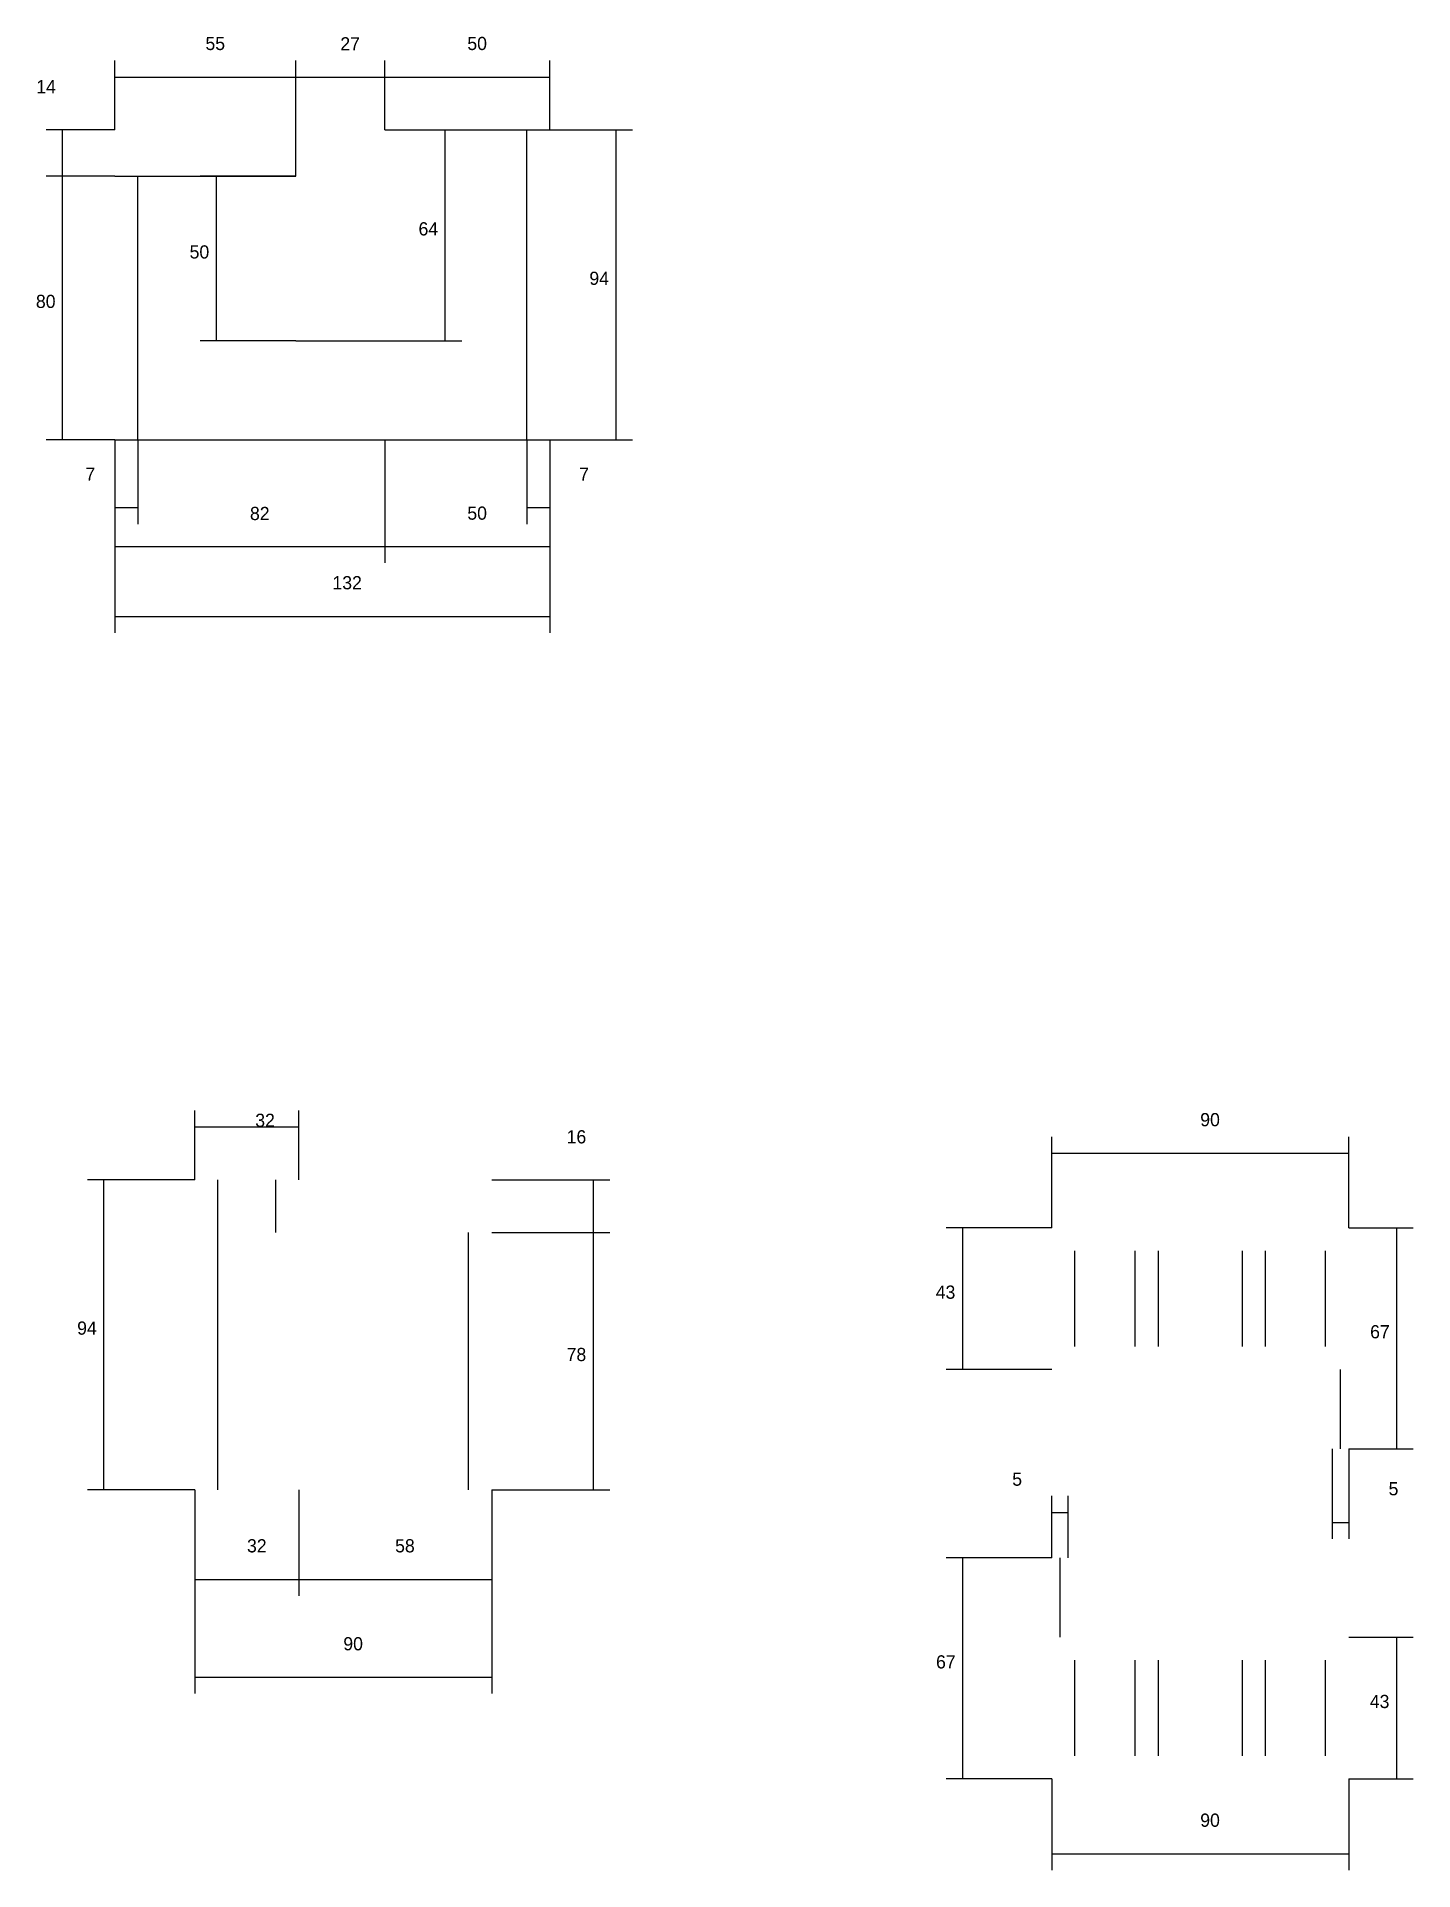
# Model space of a CAD drawing. Header units: metres. Extents: x -2848 to 22762, y -49062 to 1016.
# Drawn here: x 11806 to 12224, y -13703 to -13147 of the extents above; entities that cross this region are included whole.
import ezdxf

# ---------------------------------------------------------------- set-up
doc = ezdxf.new("R2010")
doc.units = ezdxf.units.M
for name, color, linetype in [('COTA', 4, 'Continuous'), ('Cota Seção (2x)', 4, 'Continuous'), ('Painéis', 200, 'Continuous'), ('SARR_2.2x7', 40, 'Continuous'), ('SARR_EDITAR', 141, 'Continuous')]:
    doc.layers.add(name, color=color, linetype=linetype)

msp = doc.modelspace()

# ---------------------------------------------------------------- texts
at = {"layer": 'COTA'}
for s, p in [('55', (11857.5, -13151)), ('27', (11898.4, -13151.1)), ('50', (11936.9, -13151)), ('14', (11806.2, -13164.1)), ('64', (11922.1, -13207.2)), ('50', (11852.7, -13214.2)), ('94', (11973.9, -13222.2)), ('80', (11806.1, -13229.2)), ('7', (11821.1, -13281.6)), ('7', (11970.8, -13281.6)), ('132', (11896, -13314.5)), ('32', (11872.6, -13477.5)), ('90', (12159.1, -13477.3)), ('16', (11967, -13482.5)), ('43', (12078.9, -13529.6)), ('94', (11818.6, -13540.5)), ('67', (12210.6, -13541.6)), ('78', (11967, -13548.5)), ('5', (12102.1, -13586.3)), ('5', (12216.2, -13589.2)), ('90', (11899.3, -13636.2)), ('67', (12079, -13641.7)), ('43', (12210.5, -13653.7)), ('90', (12159.1, -13689.7))]:
    msp.add_text(s, height=4, dxfattribs=at).set_placement(p)
at = {"layer": 'Cota Seção (2x)'}
for s, p in [('82', (11871, -13293.5)), ('50', (11936.9, -13293.4)), ('32', (11870.1, -13606.5)), ('58', (11915, -13606.5))]:
    msp.add_text(s, height=4, dxfattribs=at).set_placement(p)

# ---------------------------------------------------------------- linework, layer by layer
at = {"layer": 'COTA'}
for p, q in [((11830, -13175.2), (11830, -13154.2)), ((11830, -13159.2), (11884.9, -13159.2)), ((11884.9, -13189.2), (11884.9, -13154.2)), ((11884.9, -13189.2), (11884.9, -13154.2)), ((11884.9, -13159.2), (11911.9, -13159.2)), ((11911.9, -13175.2), (11911.9, -13154.2)), ((11911.9, -13175.2), (11911.9, -13154.2)), ((11911.9, -13159.2), (11961.9, -13159.2)), ((11961.9, -13175.2), (11961.9, -13154.2)), ((11830, -13175.2), (11809.2, -13175.2)), ((11814.2, -13189.2), (11814.2, -13175.2)), ((11911.9, -13175.2), (11935.2, -13175.2)), ((11930.2, -13239.2), (11930.2, -13175.2)), ((11961.9, -13175.2), (11987, -13175.2)), ((11982, -13269.2), (11982, -13175.2)), ((11830, -13189.2), (11809.2, -13189.2)), ((11830, -13189.2), (11809.2, -13189.2)), ((11814.2, -13269.2), (11814.2, -13189.2)), ((11884.9, -13189.2), (11855.9, -13189.2)), ((11860.9, -13239.2), (11860.9, -13189.2)), ((11884.9, -13239.2), (11855.9, -13239.2)), ((11911.9, -13239.2), (11935.2, -13239.2)), ((11830, -13269.2), (11809.2, -13269.2)), ((11830, -13269.2), (11830, -13327.7)), ((11830, -13269.2), (11830, -13294.7)), ((11837, -13269.2), (11837, -13294.7)), ((11954.9, -13269.2), (11954.9, -13294.7)), ((11961.9, -13269.2), (11961.9, -13327.7)), ((11961.9, -13269.2), (11961.9, -13294.7)), ((11961.9, -13269.2), (11987, -13269.2)), ((11830, -13289.7), (11837, -13289.7)), ((11954.9, -13289.7), (11961.9, -13289.7)), ((11830, -13322.7), (11961.9, -13322.7)), ((11854.3, -13493.5), (11854.3, -13472.5)), ((11885.8, -13493.5), (11885.8, -13472.5)), ((11854.3, -13477.5), (11885.8, -13477.5)), ((12114.1, -13508.1), (12114.1, -13480.5)), ((12204.1, -13508.1), (12204.1, -13480.5)), ((12114.1, -13485.5), (12204.1, -13485.5)), ((11854.3, -13493.5), (11821.7, -13493.5)), ((11826.7, -13587.5), (11826.7, -13493.5)), ((11944.3, -13493.5), (11980.1, -13493.5)), ((11975.1, -13509.5), (11975.1, -13493.5)), ((11944.3, -13509.5), (11980.1, -13509.5)), ((11944.3, -13509.5), (11980.1, -13509.5)), ((11975.1, -13587.5), (11975.1, -13509.5)), ((12114.1, -13508.1), (12082.1, -13508.1)), ((12087.1, -13551.1), (12087.1, -13508.1)), ((12204.1, -13508.1), (12223.7, -13508.1)), ((12218.7, -13575.1), (12218.7, -13508.1)), ((12114.1, -13551.1), (12082.1, -13551.1)), ((12199.1, -13575.1), (12199.1, -13602.4)), ((12204.1, -13575.1), (12223.7, -13575.1)), ((12204.1, -13575.1), (12204.1, -13602.4)), ((11854.3, -13587.5), (11821.7, -13587.5)), ((11854.3, -13587.5), (11854.3, -13649.3)), ((11944.3, -13587.5), (11944.3, -13649.3)), ((11944.3, -13587.5), (11980.1, -13587.5)), ((12114.1, -13608.2), (12114.1, -13589.4)), ((12119.1, -13608.2), (12119.1, -13589.4)), ((12114.1, -13594.4), (12119.1, -13594.4)), ((12199.1, -13597.4), (12204.1, -13597.4)), ((12114.1, -13608.2), (12082.1, -13608.2)), ((12087.1, -13675.2), (12087.1, -13608.2)), ((12204.1, -13632.2), (12223.7, -13632.2)), ((12218.7, -13675.2), (12218.7, -13632.2)), ((11854.3, -13644.3), (11944.3, -13644.3)), ((12114.1, -13675.2), (12082.1, -13675.2)), ((12114.1, -13675.2), (12114.1, -13702.9)), ((12204.1, -13675.2), (12223.7, -13675.2)), ((12204.1, -13675.2), (12204.1, -13702.9)), ((12114.1, -13697.9), (12204.1, -13697.9))]:
    msp.add_line(p, q, dxfattribs=at)
at = {"layer": 'Cota Seção (2x)'}
for p, q in [((11830, -13269.2), (11830, -13306.5)), ((11911.9, -13269.2), (11911.9, -13306.5)), ((11911.9, -13269.2), (11911.9, -13306.5)), ((11961.9, -13269.2), (11961.9, -13306.5)), ((11830, -13301.5), (11911.9, -13301.5)), ((11911.9, -13301.5), (11961.9, -13301.5)), ((11854.3, -13587.5), (11854.3, -13619.7)), ((11885.8, -13587.5), (11885.8, -13619.7)), ((11885.8, -13587.5), (11885.8, -13619.7)), ((11944.3, -13587.5), (11944.3, -13619.7)), ((11854.3, -13614.7), (11885.8, -13614.7)), ((11885.8, -13614.7), (11944.3, -13614.7))]:
    msp.add_line(p, q, dxfattribs=at)
at = {"layer": 'Painéis'}
for p, q in [((11911.9, -13175.2), (11961.9, -13175.2)), ((11830, -13189.2), (11884.9, -13189.2)), ((11884.9, -13239.2), (11911.9, -13239.2)), ((11830, -13269.2), (11961.9, -13269.2))]:
    msp.add_line(p, q, dxfattribs=at)
at = {"layer": 'SARR_2.2x7'}
for p, q in [((11954.9, -13269.2), (11954.9, -13175.2)), ((11837, -13269.2), (11837, -13189.2)), ((11861.3, -13587.5), (11861.3, -13493.5)), ((11878.8, -13509.5), (11878.8, -13493.5)), ((11937.3, -13587.5), (11937.3, -13509.5)), ((12121.1, -13544.1), (12121.1, -13515.1)), ((12139.4, -13544.1), (12139.4, -13515.1)), ((12146.4, -13544.1), (12146.4, -13515.1)), ((12171.9, -13544.1), (12171.9, -13515.1)), ((12178.9, -13544.1), (12178.9, -13515.1)), ((12197.1, -13544.1), (12197.1, -13515.1)), ((12121.1, -13668.2), (12121.1, -13639.2)), ((12139.4, -13668.2), (12139.4, -13639.2)), ((12146.4, -13668.2), (12146.4, -13639.2)), ((12171.9, -13668.2), (12171.9, -13639.2)), ((12178.9, -13668.2), (12178.9, -13639.2)), ((12197.1, -13668.2), (12197.1, -13639.2))]:
    msp.add_line(p, q, dxfattribs=at)
at = {"layer": 'SARR_EDITAR'}
for p, q in [((12201.6, -13575.1), (12201.6, -13551.1)), ((12116.6, -13632.2), (12116.6, -13608.2))]:
    msp.add_line(p, q, dxfattribs=at)

msp.set_redraw_order([(e.dxf.handle, doc.entitydb.next_handle()) for e in msp.query("TEXT MTEXT ATTDEF DIMENSION ARC_DIMENSION")])  # texts and dimensions are drawn at this point

doc.saveas('drawing.dxf')
